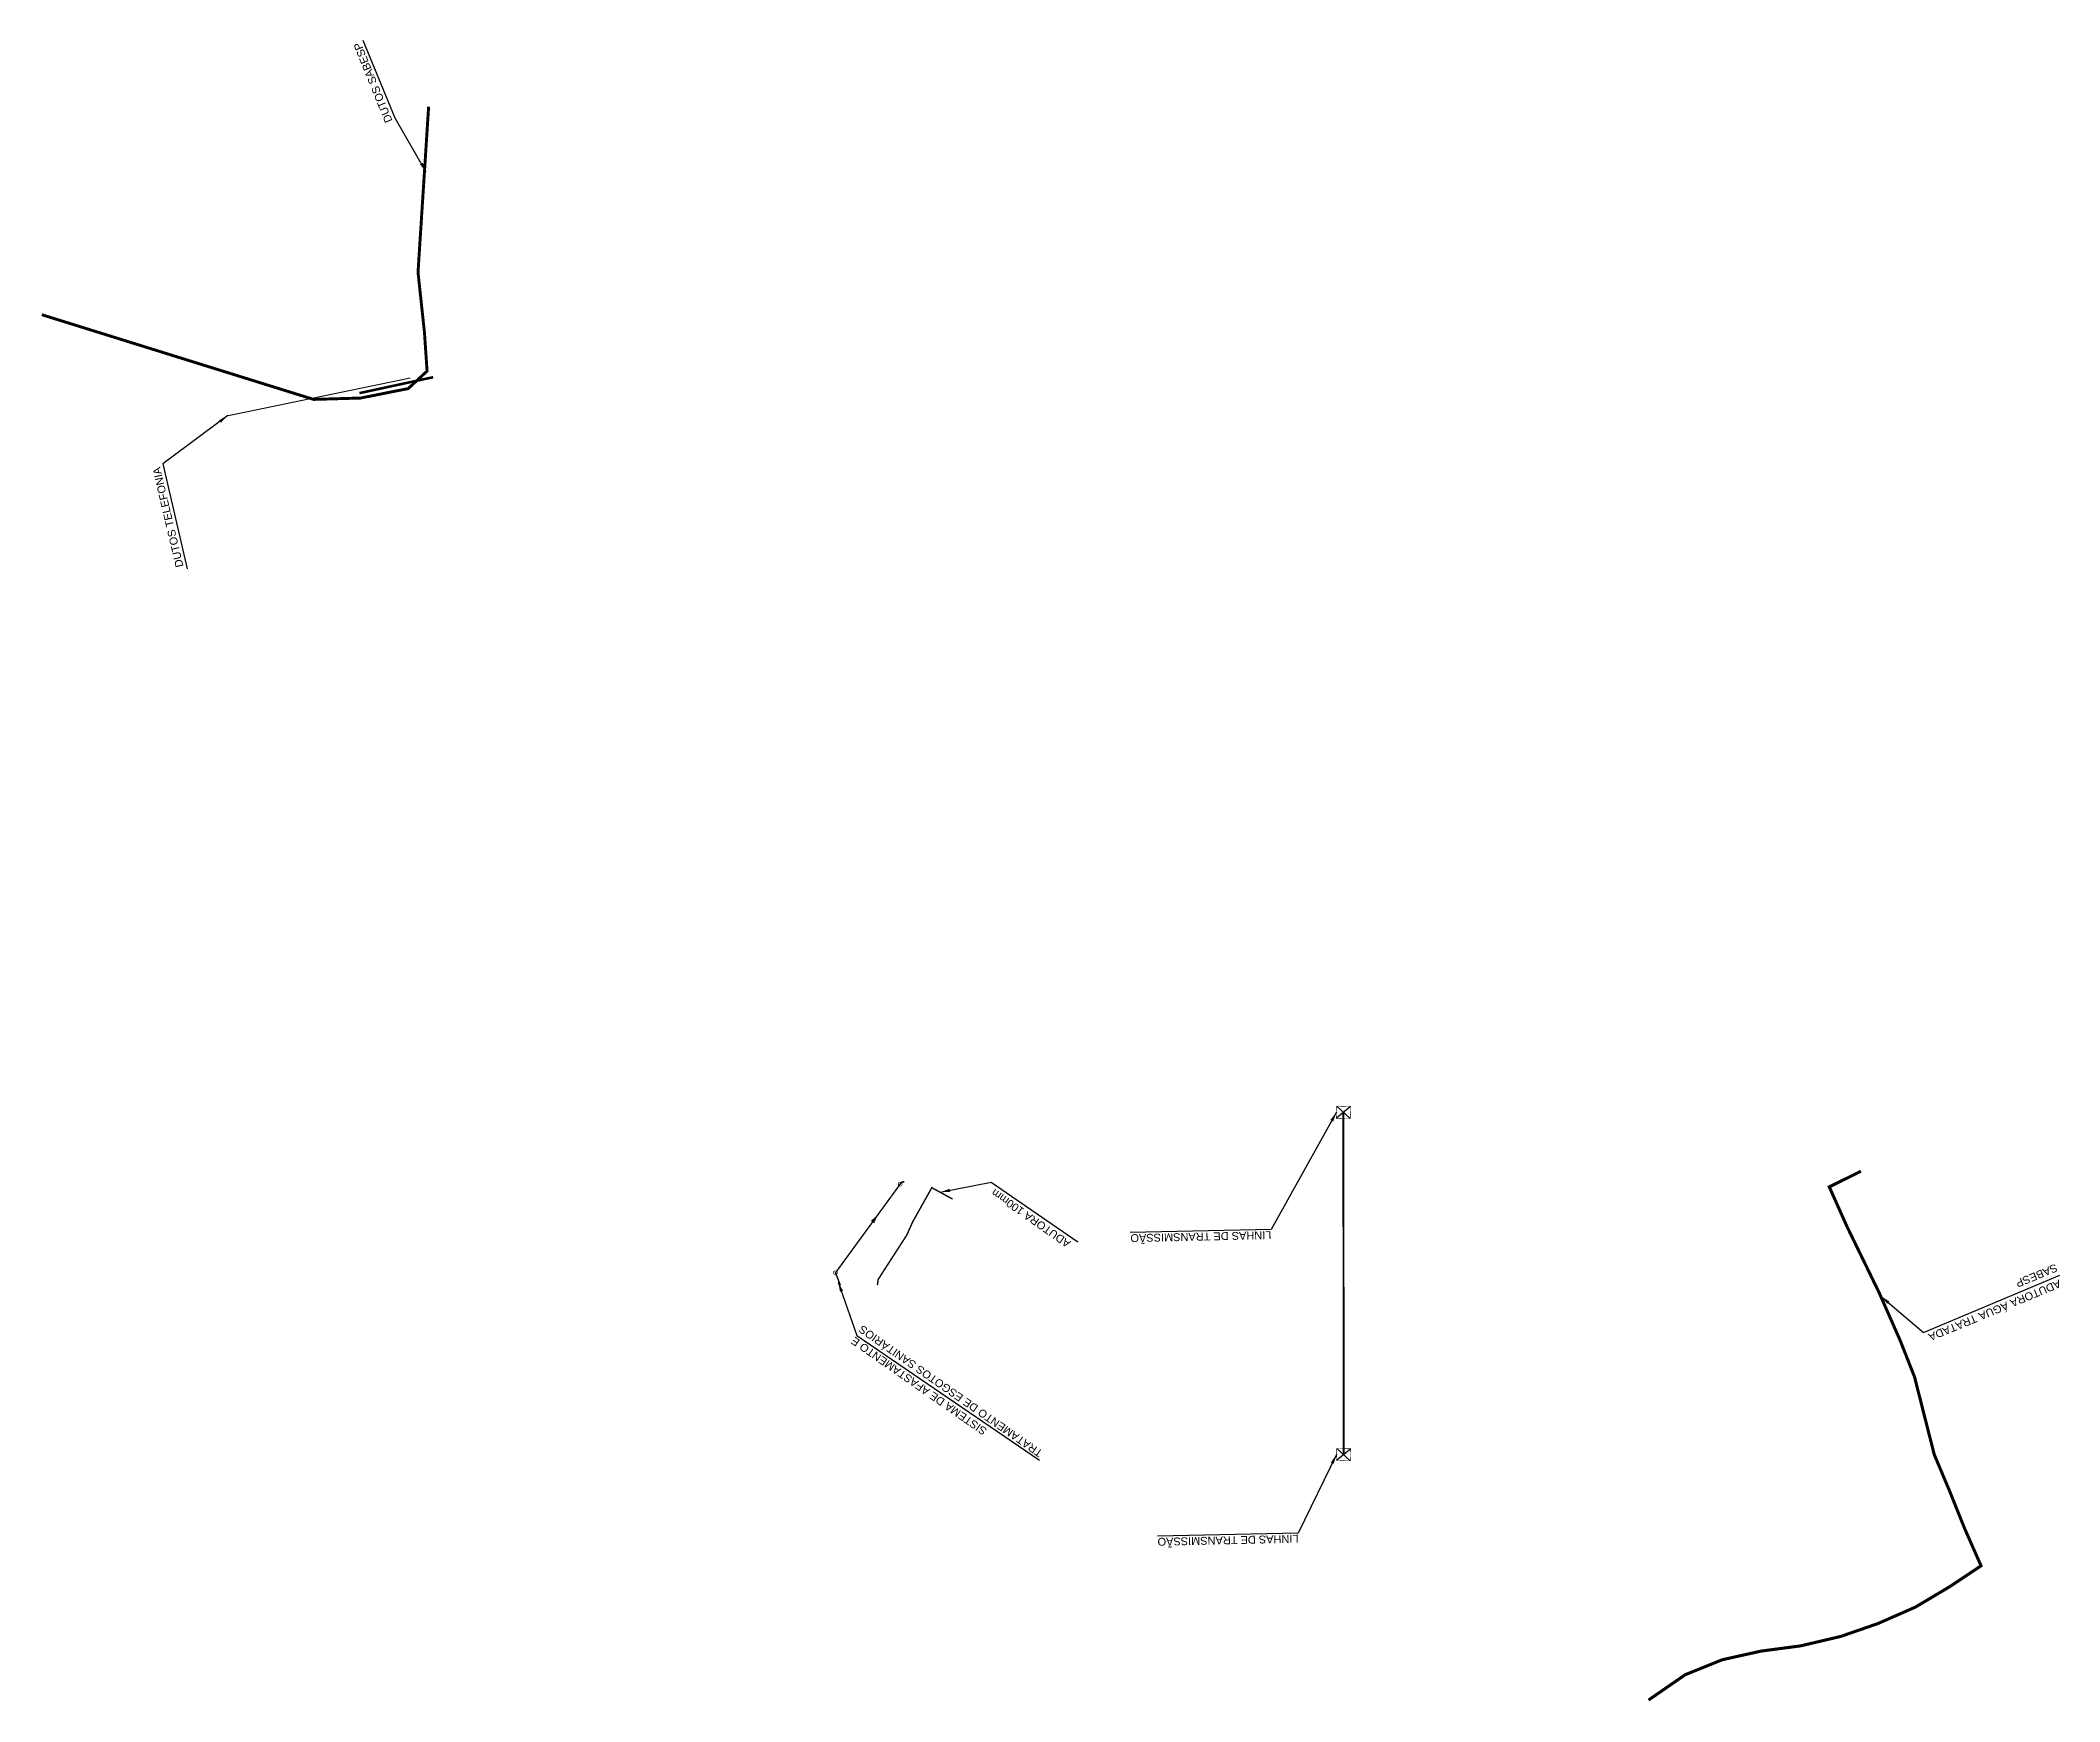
# Model space of a CAD drawing. Header units: metres. Extents: x 288740 to 329917, y 7396742 to 7465143.
# Drawn here: x 314185 to 315212, y 7431880 to 7432725 of the extents above; entities that cross this region are included whole.
import ezdxf

# ---------------------------------------------------------------- set-up
doc = ezdxf.new("R2010")
doc.units = ezdxf.units.M
doc.header["$LTSCALE"] = 10
for name, color, linetype in [('DUTOS_LINHAS DE TRANSMISSÃO', 11, 'Continuous'), ('DUTOS_LINHAS DE TRANSMISSÃO_TEXTOS', 2, 'Continuous'), ('DUTOS_SABESP', 151, 'Continuous'), ('DUTOS_SABESP_TEXTOS', 2, 'Continuous'), ('DUTOS_TELEFONIA', 162, 'Continuous'), ('DUTOS_TELEFONIA_TEXTOS', 2, 'Continuous')]:
    doc.layers.add(name, color=color, linetype=linetype)
doc.styles.add('ARIAL', font='arial.ttf')
doc.styles.get("Standard").update_dxf_attribs({"font": 'arial.ttf'})
doc.dimstyles.new('ISO-25', dxfattribs={"dimtxt": 2.5, "dimasz": 2.5, "dimexe": 1.25, "dimexo": 0.625, "dimtad": 1, "dimtxsty": 'Standard', "dimcen": 2.5, "dimadec": 0, "dimazin": 0, "dimtfac": 1, "dimtmove": 0, "dimatfit": 3, "dimfxl": 1, "dimarcsym": 0})

msp = doc.modelspace()

# ---------------------------------------------------------------- texts
at = {"layer": 'DUTOS_LINHAS DE TRANSMISSÃO_TEXTOS', "style": 'ARIAL'}
for p in [(314810.8, 7432119.3), (314824.6, 7431964.8)]:
    msp.add_text('LINHAS DE TRANSMISSÃO', height=4, rotation=181.2769, dxfattribs=at).set_placement(p)
at = {"layer": 'DUTOS_SABESP_TEXTOS', "linetype": 'ByBlock'}
for s, rotation, p in [('DUTOS SABESP', 112.0362, (314363.8, 7432684.3)), ('ADUTORA 100mm', 145.0475, (314709.1, 7432113.9, 725)), ('SABESP', 202.5356, (315209.7, 7432102.8)), ('ADUTORA ÁGUA TRATADA', 202.5356, (315211.5, 7432094.7)), ('TRATAMENTO DE ESGOTOS SANITÁRIOS', 145.0475, (314694.9, 7432007.3, -6.7)), ('SISTEMA DE AFASTAMENTO E ', 145.0475, (314666.5, 7432018.5, 3))]:
    msp.add_text(s, height=4, rotation=rotation, dxfattribs=at).set_placement(p)
at = {"layer": 'DUTOS_TELEFONIA_TEXTOS', "linetype": 'ByBlock'}
msp.add_text('DUTOS TELEFONIA', height=4, rotation=103.2133, dxfattribs=at).set_placement((314257.4, 7432457.6))

# ---------------------------------------------------------------- hatches: boundary and pattern name
at = {"layer": 'DUTOS_SABESP', "linetype": 'Continuous', "lineweight": -3}
msp.add_hatch(color=256, dxfattribs=at).paths.add_polyline_path([(314608.8, 7432123.3), (314607.1, 7432124.5), (314610.5, 7432127.6)])

# ---------------------------------------------------------------- linework, layer by layer
at = {"layer": 'DUTOS_LINHAS DE TRANSMISSÃO'}
for p, q in [((314851.1, 7432182.7), (314843.9, 7432176.7)), ((314851, 7432176.6), (314844.1, 7432182.9)), ((314851.2, 7432008.6), (314844, 7432002.6)), ((314851, 7432002.4), (314844.1, 7432008.7))]:
    msp.add_line(p, q, dxfattribs=at)
at = {"layer": 'DUTOS_LINHAS DE TRANSMISSÃO', "const_width": 0.25}
for points in [[(314851, 7432176.6), (314843.9, 7432176.7), (314844.1, 7432182.9), (314851.1, 7432182.7)], [(314851, 7432002.4), (314844, 7432002.6), (314844.1, 7432008.7), (314851.2, 7432008.6)]]:
    msp.add_lwpolyline(points, close=True, dxfattribs=at)
at = {"layer": 'DUTOS_LINHAS DE TRANSMISSÃO', "const_width": 1}
msp.add_lwpolyline([(314847.5, 7432179.7), (314847.6, 7432005.6)], dxfattribs=at)
at = {"layer": 'DUTOS_SABESP', "const_width": 1.49, "elevation": 1421.4}
for points in [[(314380, 7432576.3), (314376.7, 7432607.2), (314382.1, 7432691.5)], [(314380, 7432576.3), (314381.3, 7432556.9), (314371.7, 7432548), (314347.5, 7432543.2), (314323.6, 7432542.5), (314185.3, 7432585.6)]]:
    msp.add_lwpolyline(points, dxfattribs=at)
at = {"layer": 'DUTOS_SABESP', "const_width": 1.56}
msp.add_lwpolyline([(315002.7, 7431880.7), (315021.4, 7431893.6), (315040.2, 7431901.2), (315059.9, 7431905.6), (315080.2, 7431908.3), (315100.6, 7431913.1), (315119.6, 7431919.7), (315138.5, 7431928), (315155.8, 7431938.3), (315171.9, 7431949), (315163.5, 7431968.1), (315156, 7431986.8), (315148.1, 7432005.6), (315142.7, 7432026.8), (315138.1, 7432045), (315130.7, 7432063.8), (315120, 7432088.1), (315103.8, 7432121.4), (315094.7, 7432141.8), (315110.8, 7432149.8)], dxfattribs=at)
at = {"layer": 'DUTOS_SABESP', "linetype": 'Continuous', "lineweight": -3, "elevation": 7592.5}
for points, const_width in [([(314622, 7432143.2), (314589.1, 7432098.1), (314591.6, 7432091.7)], 0.734), ([(314648.7, 7432135.6), (314638.1, 7432141.4), (314628.4, 7432124.1), (314625.3, 7432117.2), (314614, 7432099.7), (314610.8, 7432094.7), (314610.4, 7432091.8)], 0.734), ([(314621.4, 7432144.1), (314621.1, 7432143.7), (314621, 7432143.4), (314621, 7432143), (314621.1, 7432142.6), (314621.5, 7432142.4), (314621.9, 7432142.2), (314622.3, 7432142.2), (314622.6, 7432142.4), (314622.9, 7432142.7), (314623, 7432143.1), (314623, 7432143.5), (314622.9, 7432143.9), (314622.5, 7432144.1), (314622.1, 7432144.2), (314621.8, 7432144.2), (314621.4, 7432144.1)], 0.3), ([(314622, 7432143.2), (314623, 7432144.4)], 0.734), ([(314623, 7432144.4), (314624.1, 7432144.4)], 0.734), ([(314588.5, 7432099), (314588.1, 7432098.6), (314588, 7432098.3), (314588.1, 7432097.9), (314588.3, 7432097.5), (314588.5, 7432097.3), (314589, 7432097.1), (314589.4, 7432097.1), (314589.8, 7432097.4), (314590, 7432097.6), (314590.1, 7432098), (314590.1, 7432098.4), (314589.9, 7432098.8), (314589.6, 7432099), (314589.3, 7432099.1), (314588.9, 7432099.1), (314588.5, 7432099)], 0.3)]:
    msp.add_lwpolyline(points, dxfattribs=dict(at, const_width=const_width))
at = {"layer": 'DUTOS_TELEFONIA'}
for points, const_width in [([(314372.8, 7432553.4), (314280, 7432534.2)], 0.5), ([(314384.4, 7432553.8), (314346.9, 7432545.7)], 1.3)]:
    msp.add_lwpolyline(points, dxfattribs=dict(at, const_width=const_width))

msp.set_redraw_order([(e.dxf.handle, doc.entitydb.next_handle()) for e in msp.query("TEXT MTEXT ATTDEF DIMENSION ARC_DIMENSION")])  # texts and dimensions are drawn at this point

# ---------------------------------------------------------------- leaders
at = {"layer": 'DUTOS_LINHAS DE TRANSMISSÃO_TEXTOS'}
for points in [[(314844, 7432179.8), (314810.7, 7432120.2), (314739, 7432118.6)], [(314844, 7432005.7), (314824.5, 7431965.7), (314752.9, 7431964.1)]]:
    msp.add_leader(points, dimstyle='ISO-25', override={"dimscale": 2}, dxfattribs=at)
at = {"layer": 'DUTOS_SABESP_TEXTOS'}
for points in [[(314380.9, 7432658.2), (314365, 7432685.6), (314348.8, 7432725.2)], [(314642.4, 7432139.1, -726), (314668.3, 7432144.3, -726), (314712.4, 7432113.8, -726)], [(314590.5, 7432093.4, 4), (314600, 7432066.2, 4), (314692.8, 7432002.7, 4)], [(315120.9, 7432086.2), (315142.6, 7432067.7), (315211.9, 7432096.9)]]:
    msp.add_leader(points, dimstyle='ISO-25', override={"dimscale": 2}, dxfattribs=at)
at = {"layer": 'DUTOS_TELEFONIA_TEXTOS'}
msp.add_leader([(314280, 7432534.3), (314246.8, 7432509.7), (314259.2, 7432456.3)], dimstyle='ISO-25', override={"dimscale": 2}, dxfattribs=at)

doc.saveas('drawing.dxf')
